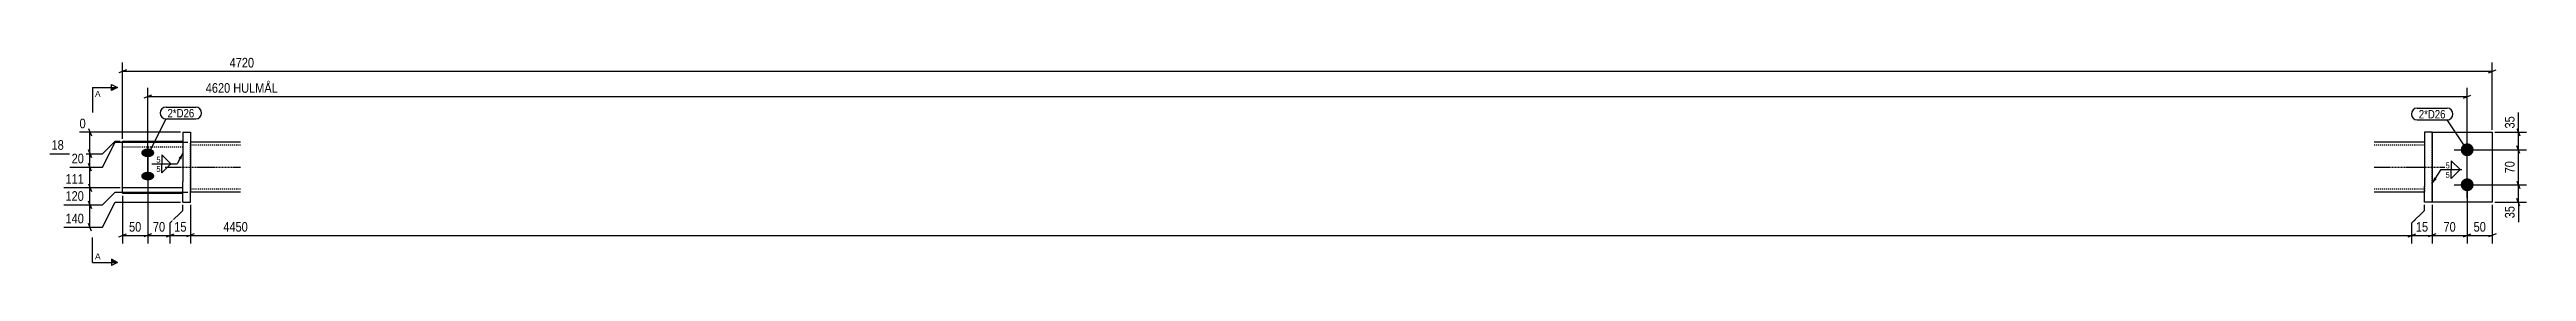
# Model space of a CAD drawing. Header units: millimetres. Extents: x 12 to 21119, y 5 to 432.
# Drawn here: x 16185 to 21119, y 12 to 432 of the extents above; entities that cross this region are included whole.
import ezdxf

# ---------------------------------------------------------------- set-up
doc = ezdxf.new("R2010")
doc.units = ezdxf.units.MM
doc.linetypes.add('DXK_LINE_DOT2', pattern=[3.9198, 1.9599, -1.9599])
doc.linetypes.add('DXK_LINE_DOT3', pattern=[5.9187, 2.979, -0.9799, 0.9799, -0.9799])
for name, color, linetype in [('MÅLSÆTNING', 7, 'Continuous'), ('STÅL', 7, 'Continuous'), ('TEKST', 7, 'Continuous')]:
    doc.layers.add(name, color=color, linetype=linetype)
doc.styles.add('Arial', font='ARIAL.TTF', dxfattribs={"height": 0.2})
doc.styles.add('Arial Narrow', font='ARIALN.TTF', dxfattribs={"height": 0.2})

msp = doc.modelspace()

# ---------------------------------------------------------------- hatches: boundary and pattern name
at = {"layer": 'STÅL', "linetype": 'Continuous'}
for points in [[(21001, 256.4, -1), (21001, 230.4, -1)], [(16381, 228.6), (16378.3, 228.8), (16375.7, 229.3), (16373.4, 230.2), (16371.3, 231.4), (16369.7, 232.9), (16368.6, 234.5), (16368.1, 236.3), (16368.1, 238.1), (16368.6, 239.9), (16369.7, 241.5), (16371.3, 243), (16373.4, 244.2), (16375.7, 245.1), (16378.3, 245.6), (16381, 245.8), (16383.7, 245.6), (16386.3, 245.1), (16388.6, 244.2), (16390.7, 243), (16392.3, 241.5), (16393.4, 239.9), (16393.9, 238.1), (16393.9, 236.3), (16393.4, 234.5), (16392.3, 232.9), (16390.7, 231.4), (16388.6, 230.2), (16386.3, 229.3), (16383.7, 228.8)], [(16381, 182.2), (16378.3, 182.4), (16375.7, 182.9), (16373.4, 183.8), (16371.3, 185), (16369.7, 186.5), (16368.6, 188.1), (16368.1, 189.9), (16368.1, 191.7), (16368.6, 193.5), (16369.7, 195.1), (16371.3, 196.6), (16373.4, 197.8), (16375.7, 198.7), (16378.3, 199.2), (16381, 199.4), (16383.7, 199.2), (16386.3, 198.7), (16388.6, 197.8), (16390.7, 196.6), (16392.3, 195.1), (16393.4, 193.5), (16393.9, 191.7), (16393.9, 189.9), (16393.4, 188.1), (16392.3, 186.5), (16390.7, 185), (16388.6, 183.8), (16386.3, 182.9), (16383.7, 182.4)], [(21001, 186.4, -1), (21001, 160.4, -1)]]:
    msp.add_hatch(color=96, dxfattribs=at).paths.add_polyline_path(points)
at = {"layer": 'TEKST', "linetype": 'Continuous'}
msp.add_hatch(color=3, dxfattribs=at).paths.add_polyline_path([(16442.3, 226.8), (16451, 236.3), (16447.8, 223.8)])

# ---------------------------------------------------------------- linework, layer by layer
at = {"layer": 'MÅLSÆTNING', "color": 7, "linetype": 'Continuous'}
for p, q in [((16338.5, 403.1), (16323.5, 397.1)), ((16331, 265.4), (16331, 417.8)), ((21043.5, 397.1), (21058.5, 403.1)), ((16388.5, 352.6), (16373.5, 346.6)), ((16381, 184.6), (16381, 367.3)), ((16381, 349.6), (21001, 349.6)), ((20993.5, 346.6), (21008.5, 352.6)), ((21001, 178.4), (21001, 367.3)), ((16446, 278.4), (16245.2, 278.4)), ((16262.9, 285.9), (16268.9, 270.9)), ((16265.9, 235.4), (16265.9, 278.4)), ((16290.9, 235.4), (16315.9, 260.4)), ((16290.9, 235.4), (16315.9, 260.4)), ((16290.9, 208.4), (16315.9, 258.4)), ((16290.9, 208.4), (16315.9, 258.4)), ((16315.9, 260.4), (16326, 260.4)), ((16315.9, 260.4), (16326, 260.4)), ((16315.9, 258.4), (16461, 258.4)), ((16315.9, 258.4), (16461, 258.4)), ((21056, 278.4), (21119.1, 278.4)), ((21100.1, 285.9), (21106.1, 270.9)), ((21106.1, 235.9), (21100.1, 250.9)), ((21106.1, 235.9), (21100.1, 250.9)), ((21103.1, 243.4), (21103.1, 278.4)), ((16185.8, 235.4), (16290.9, 235.4)), ((16185.8, 235.4), (16290.9, 235.4)), ((16225.8, 208.4), (16290.9, 208.4)), ((16225.8, 208.4), (16290.9, 208.4)), ((16268.9, 227.9), (16262.9, 242.9)), ((16262.9, 242.9), (16268.9, 227.9)), ((16268.9, 200.9), (16262.9, 215.9)), ((16268.9, 200.9), (16262.9, 215.9)), ((16265.9, 208.4), (16265.9, 235.4)), ((16265.9, 167.6), (16265.9, 208.4)), ((21006, 243.4), (21119.1, 243.4)), ((21006, 243.4), (21119.1, 243.4)), ((21103.1, 173.4), (21103.1, 243.4)), ((16326, 167.6), (16213.6, 167.6)), ((16262.9, 175.1), (16268.9, 160.1)), ((16290.9, 133.4), (16315.9, 158.4)), ((16290.9, 133.4), (16315.9, 158.4)), ((16315.9, 158.4), (16461, 158.4)), ((16315.9, 158.4), (16461, 158.4)), ((16331, 151.4), (16331, 56.1)), ((16381, 169), (16381, 56.1)), ((21001, 168.4), (21001, 56.1)), ((21006, 173.4), (21119.1, 173.4)), ((21100.1, 180.9), (21106.1, 165.9)), ((16213.6, 133.4), (16290.9, 133.4)), ((16262.9, 140.9), (16268.9, 125.9)), ((16265.9, 88.4), (16265.9, 133.4)), ((16290.9, 88.4), (16315.9, 138.4)), ((16315.9, 138.4), (16446, 138.4)), ((16426, 97.1), (16451, 122.1)), ((16451, 122.1), (16451, 133.4)), ((16451, 122.1), (16451, 133.4)), ((16466, 133.4), (16466, 56.1)), ((16466, 133.4), (16466, 56.1)), ((20891, 97.1), (20916, 122.1)), ((20916, 122.1), (20916, 133.4)), ((20931, 133.4), (20931, 56.1)), ((21056, 138.4), (21119.1, 138.4)), ((21106.1, 130.9), (21100.1, 145.9)), ((16213.6, 88.4), (16290.9, 88.4)), ((16268.9, 80.9), (16262.9, 95.9)), ((16323.5, 69.1), (16338.5, 75.1)), ((16388.5, 75.1), (16373.5, 69.1)), ((16381, 72.1), (16426, 72.1)), ((16418.5, 69.1), (16433.5, 75.1)), ((16426, 56.1), (16426, 97.1)), ((16473.5, 75.1), (16458.5, 69.1)), ((16473.5, 75.1), (16458.5, 69.1)), ((20883.5, 69.1), (20898.5, 75.1)), ((20891, 56.1), (20891, 97.1)), ((20938.5, 75.1), (20923.5, 69.1)), ((20993.5, 69.1), (21008.5, 75.1)), ((21001, 72.1), (21051, 72.1)), ((21058.5, 75.1), (21043.5, 69.1))]:
    msp.add_line(p, q, dxfattribs=at)
at = {"layer": 'STÅL', "color": 2, "linetype": 'Continuous'}
for p, q in [((16331, 167.6), (16331, 260.4)), ((16331, 260.4), (16451, 260.4)), ((16451, 278.4), (16451, 179.5)), ((16451, 278.4), (16466, 278.4)), ((16466, 278.4), (16466, 256.5)), ((16566, 258.4), (16466, 258.4)), ((16466, 256.5), (16466, 160.2)), ((20916, 258.4), (20816, 258.4)), ((20931, 278.4), (20916, 278.4)), ((20916, 278.4), (20916, 256.5)), ((20916, 256.5), (20916, 246.4)), ((20931, 278.4), (21051, 278.4)), ((20931, 278.4), (20931, 138.4)), ((21051, 278.4), (21051, 138.4)), ((20916, 246.4), (20916, 170.4)), ((16331, 156.4), (16331, 167.6)), ((16451, 167.6), (16331, 167.6)), ((16331, 156.4), (16451, 156.4)), ((16451, 156.4), (16451, 179.5)), ((16451, 138.4), (16451, 156.4)), ((16466, 138.4), (16466, 160.2)), ((16566, 158.4), (16466, 158.4)), ((20916, 158.4), (20816, 158.4)), ((20916, 160.2), (20916, 170.4)), ((20916, 138.4), (20916, 160.2)), ((16451, 138.4), (16466, 138.4)), ((20931, 138.4), (20916, 138.4)), ((21051, 138.4), (20931, 138.4))]:
    msp.add_line(p, q, dxfattribs=at)
at = {"layer": 'STÅL', "color": 7, "linetype": 'DXK_LINE_DOT2'}
for p, q in [((16331, 249.1), (16451, 249.1)), ((16451, 260.4), (16451, 179.5)), ((16466, 258.4), (16466, 257.5)), ((16466, 257.5), (16466, 256.5)), ((16466, 160.2), (16466, 256.5)), ((16566, 252.4), (16466, 252.4)), ((20916, 252.4), (20816, 252.4)), ((20916, 258.4), (20916, 257.5)), ((20916, 257.5), (20916, 256.5)), ((20916, 256.5), (20916, 160.2)), ((20931, 138.4), (20931, 278.4)), ((16451, 156.4), (16451, 179.5)), ((16566, 164.4), (16466, 164.4)), ((16466, 158.4), (16466, 160.2)), ((20916, 164.4), (20816, 164.4)), ((20916, 159.3), (20916, 160.2)), ((20916, 159.3), (20916, 158.4))]:
    msp.add_line(p, q, dxfattribs=at)
at = {"layer": 'STÅL', "color": 96, "linetype": 'Continuous'}
for p, q in [((16381, 248.8), (16381, 185.2)), ((21001, 217.4), (21001, 269.4)), ((16381, 202.5), (16381, 138.8)), ((20975, 243.4), (21027, 243.4)), ((21001, 147.4), (21001, 199.4)), ((20975, 173.4), (21027, 173.4))]:
    msp.add_line(p, q, dxfattribs=at)
at = {"layer": 'STÅL', "color": 7, "linetype": 'DXK_LINE_DOT3'}
for p, q in [((16416, 208.4), (16566, 208.4)), ((20816, 208.4), (20966, 208.4))]:
    msp.add_line(p, q, dxfattribs=at)
at = {"layer": 'TEKST', "color": 3, "linetype": 'Continuous'}
msp.add_line((16451, 236.3), (16439.6, 215.1), dxfattribs=at)

# ---------------------------------------------------------------- wipeouts: each hides what was drawn before it
at = {"color": 0, "linetype": 'Continuous'}
for points in [[(16287.1, 349), (16287.1, 361.5), (16276, 361.5), (16276, 349)], [(16287.1, 24.5), (16287.1, 37), (16276, 37), (16276, 24.5)]]:
    msp.add_wipeout(points, dxfattribs=at).dxf.layer = 'TEKST'
at = {"color": 0}
msp.add_wipeout([(20957.9, 306), (20957.9, 323.5), (20904.6, 323.5), (20904.6, 306)], dxfattribs=at).dxf.layer = 'TEKST'

# ---------------------------------------------------------------- next in the draw order: hatches: boundary and pattern name
at = {"layer": 'TEKST', "linetype": 'Continuous'}
for points in [[(16308.5, 361.5), (16308.5, 367.8), (16321, 367.8)], [(16308.5, 18.2), (16308.5, 24.5), (16321, 18.2)]]:
    msp.add_hatch(color=30, dxfattribs=at).paths.add_polyline_path(points)

# ---------------------------------------------------------------- next in the draw order: linework, layer by layer
at = {"layer": 'TEKST', "color": 7, "linetype": 'Continuous'}
for p, q in [((16271, 367.8), (16321, 367.8)), ((16271, 18.2), (16321, 18.2))]:
    msp.add_line(p, q, dxfattribs=at)
at = {"layer": 'TEKST', "color": 30, "linetype": 'Continuous'}
for p, q in [((16308.5, 361.5), (16308.5, 374)), ((16308.5, 374), (16321, 367.8)), ((16321, 367.8), (16308.5, 361.5)), ((16321, 18.2), (16308.5, 24.5)), ((16308.5, 24.5), (16308.5, 12)), ((16321, 18.2), (16308.5, 12))]:
    msp.add_line(p, q, dxfattribs=at)

# ---------------------------------------------------------------- next in the draw order: texts
at = {"layer": 'TEKST', "color": 3, "linetype": 'Continuous', "style": 'Arial'}
for p in [(16276, 349), (16276, 24.5)]:
    msp.add_text('A', height=11.9, dxfattribs=at).set_placement(p)

# ---------------------------------------------------------------- next in the draw order: wipeouts: each hides what was drawn before it
at = {"color": 0}
for points, layer in [([(20889.4, 353.3), (20889.4, 381.3), (16492.6, 381.3), (16492.6, 353.3)], 'MÅLSÆTNING'), ([(21099.3, 314.3), (21071.3, 314.3), (21071.3, 281.9), (21099.3, 281.9)], 'MÅLSÆTNING'), ([(21099.3, 224.6), (21071.3, 224.6), (21071.3, 192.2), (21099.3, 192.2)], 'MÅLSÆTNING'), ([(16419.7, 75.8), (16419.7, 103.8), (16387.3, 103.8), (16387.3, 75.8)], 'MÅLSÆTNING'), ([(16473.7, 308.1), (16473.7, 325.6), (16420.4, 325.6), (16420.4, 308.1)], 'TEKST'), ([(20957.9, 306), (20957.9, 323.5), (20904.6, 323.5), (20904.6, 306)], 'TEKST'), ([(16406.8, 216.6), (16406.8, 231.1), (16397.2, 231.1), (16397.2, 216.6)], 'TEKST'), ([(20966.6, 205.1), (20966.6, 219.6), (20957, 219.6), (20957, 205.1)], 'TEKST')]:
    msp.add_wipeout(points, dxfattribs=at).dxf.layer = layer
at = {"color": 0, "linetype": 'Continuous'}
for points in [[(16261.4, 282.4), (16261.4, 310.4), (16241.2, 310.4), (16241.2, 282.4)], [(16257.8, 137.4), (16257.8, 165.4), (16213.2, 165.4), (16213.2, 137.4)]]:
    msp.add_wipeout(points, dxfattribs=at).dxf.layer = 'MÅLSÆTNING'

# ---------------------------------------------------------------- next in the draw order: linework, layer by layer
at = {"layer": 'MÅLSÆTNING', "color": 7, "linetype": 'Continuous'}
for p, q in [((16331, 400.1), (21051, 400.1)), ((21051, 283.4), (21051, 417.8)), ((21103.1, 278.4), (21103.1, 317.8)), ((21103.1, 278.4), (21103.1, 317.8)), ((16326, 167.6), (16213.6, 167.6)), ((16262.9, 175.1), (16268.9, 160.1)), ((16381, 169), (16381, 56.1)), ((21006, 173.4), (21119.1, 173.4)), ((21100.1, 180.9), (21106.1, 165.9)), ((21103.1, 138.4), (21103.1, 173.4)), ((16426, 97.1), (16451, 122.1)), ((16331, 72.1), (16381, 72.1)), ((16388.5, 75.1), (16373.5, 69.1)), ((16418.5, 69.1), (16433.5, 75.1)), ((16426, 56.1), (16426, 97.1)), ((16426, 72.1), (16466, 72.1))]:
    msp.add_line(p, q, dxfattribs=at)
at = {"layer": 'TEKST', "color": 7, "linetype": 'Continuous'}
for p, q in [((16271, 367.8), (16271, 317.8)), ((20901.6, 326.5), (20960.9, 326.5)), ((20901.6, 303), (20960.9, 303)), ((21001, 243.4), (20960.9, 303))]:
    msp.add_line(p, q, dxfattribs=at)
at = {"layer": 'TEKST', "color": 3, "linetype": 'Continuous'}
for p, q in [((16427.2, 215.1), (16409.4, 233)), ((16409.4, 233), (16409.4, 215.1)), ((16409.4, 215.1), (16427.2, 215.1)), ((20987, 203.6), (20969.2, 221.4)), ((20969.2, 221.4), (20969.2, 203.6)), ((20969.2, 203.6), (20987, 203.6))]:
    msp.add_line(p, q, dxfattribs=at)
at = {"layer": 'TEKST', "color": 7, "linetype": 'Continuous'}
for centre, start, end in [((20901.6, 314.7), 90, 270), ((20960.9, 314.7), 270, 90)]:
    msp.add_arc(centre, 11.7, start, end, dxfattribs=at)

# ---------------------------------------------------------------- next in the draw order: texts
at = {"layer": 'MÅLSÆTNING', "color": 3, "style": 'Arial Narrow'}
for s, height, p in [('4620 HULMÅL', 19.089, (16496.6, 357.3)), ('70', 19.09, (16391.3, 79.8))]:
    msp.add_text(s, height=height, dxfattribs=at).set_placement(p)
at = {"layer": 'MÅLSÆTNING', "color": 3, "linetype": 'Continuous', "style": 'Arial Narrow'}
msp.add_text('0', height=19.1, dxfattribs=at).set_placement((16245.2, 286.4))
at = {"layer": 'MÅLSÆTNING', "color": 3, "style": 'Arial Narrow'}
for s, p in [('35', (21095.3, 285.9)), ('70', (21095.3, 196.2))]:
    msp.add_text(s, height=19.09, rotation=90.0002, dxfattribs=at).set_placement(p)
at = {"layer": 'TEKST', "color": 3, "style": 'Arial Narrow'}
msp.add_text('2*D26', height=16.7, dxfattribs=at).set_placement((20904.6, 306))

# ---------------------------------------------------------------- next in the draw order: wipeouts: each hides what was drawn before it
at = {"color": 0, "linetype": 'Continuous'}
for points in [[(16217.8, 239.4), (16217.8, 267.4), (16185.4, 267.4), (16185.4, 239.4)], [(16257.8, 92.4), (16257.8, 120.4), (16213.2, 120.4), (16213.2, 92.4)]]:
    msp.add_wipeout(points, dxfattribs=at).dxf.layer = 'MÅLSÆTNING'
at = {"color": 0}
msp.add_wipeout([(16473.7, 308.1), (16473.7, 325.6), (16420.4, 325.6), (16420.4, 308.1)], dxfattribs=at).dxf.layer = 'TEKST'

# ---------------------------------------------------------------- next in the draw order: linework, layer by layer
at = {"layer": 'MÅLSÆTNING', "color": 7, "linetype": 'Continuous'}
for p, q in [((16265.9, 133.4), (16265.9, 167.6)), ((16213.6, 133.4), (16290.9, 133.4)), ((16268.9, 125.9), (16262.9, 140.9))]:
    msp.add_line(p, q, dxfattribs=at)
at = {"layer": 'TEKST', "color": 7, "linetype": 'Continuous'}
for p, q in [((16417.4, 328.6), (16476.7, 328.6)), ((16417.4, 305.1), (16476.7, 305.1)), ((16271, 18.2), (16271, 68.3))]:
    msp.add_line(p, q, dxfattribs=at)
for centre, radius, start, end in [((16417.4, 316.8), 11.8, 90, 270), ((16476.7, 316.8), 11.7, 270, 90)]:
    msp.add_arc(centre, radius, start, end, dxfattribs=at)

# ---------------------------------------------------------------- next in the draw order: texts
at = {"layer": 'MÅLSÆTNING', "color": 3, "linetype": 'Continuous', "style": 'Arial Narrow'}
for s, p in [('18', (16189.4, 243.4)), ('120', (16217.2, 141.4)), ('140', (16217.2, 96.4))]:
    msp.add_text(s, height=19.09, dxfattribs=at).set_placement(p)
at = {"layer": 'TEKST', "color": 3, "style": 'Arial Narrow'}
msp.add_text('2*D26', height=16.7, dxfattribs=at).set_placement((16420.4, 308.1))

# ---------------------------------------------------------------- next in the draw order: wipeouts: each hides what was drawn before it
at = {"color": 0}
for points in [[(20841.9, 403.8), (20841.9, 431.8), (16540.1, 431.8), (16540.1, 403.8)], [(16372.2, 75.8), (16372.2, 103.8), (16339.8, 103.8), (16339.8, 75.8)], [(21099.3, 134.9), (21071.3, 134.9), (21071.3, 102.5), (21099.3, 102.5)]]:
    msp.add_wipeout(points, dxfattribs=at).dxf.layer = 'MÅLSÆTNING'
at = {"color": 0, "linetype": 'Continuous'}
for points in [[(16406.8, 197.9), (16406.8, 212.4), (16397.2, 212.4), (16397.2, 197.9)], [(20966.6, 186.3), (20966.6, 200.8), (20957, 200.8), (20957, 186.3)]]:
    msp.add_wipeout(points, dxfattribs=at).dxf.layer = 'TEKST'

# ---------------------------------------------------------------- next in the draw order: hatches: boundary and pattern name
at = {"layer": 'TEKST', "linetype": 'Continuous'}
msp.add_hatch(color=3, dxfattribs=at).paths.add_polyline_path([(20940.5, 184.7), (20931, 176), (20935.3, 188.2)])

# ---------------------------------------------------------------- next in the draw order: linework, layer by layer
at = {"layer": 'MÅLSÆTNING', "color": 7, "linetype": 'Continuous'}
for p, q in [((21051, 133.4), (21051, 56.1)), ((21103.1, 138.4), (21103.1, 99)), ((21103.1, 138.4), (21103.1, 99))]:
    msp.add_line(p, q, dxfattribs=at)
at = {"layer": 'TEKST', "color": 7, "linetype": 'Continuous'}
msp.add_line((16382.7, 235.1), (16417.4, 305.1), dxfattribs=at)
at = {"layer": 'TEKST', "color": 3, "linetype": 'Continuous'}
for p, q in [((16389.4, 215.1), (16439.6, 215.1)), ((16409.4, 215.1), (16427.2, 215.1)), ((16427.2, 215.1), (16409.4, 197.3)), ((16409.4, 197.3), (16409.4, 215.1)), ((20931, 176), (20949.2, 203.6)), ((20949.2, 203.6), (20990.6, 203.6)), ((20969.2, 203.6), (20987, 203.6)), ((20987, 203.6), (20969.2, 185.7)), ((20969.2, 185.7), (20969.2, 203.6))]:
    msp.add_line(p, q, dxfattribs=at)

# ---------------------------------------------------------------- next in the draw order: texts
at = {"layer": 'MÅLSÆTNING', "color": 3, "style": 'Arial Narrow'}
for s, p in [('4720', (16544.1, 407.8)), ('50', (16343.8, 79.8))]:
    msp.add_text(s, height=19.09, dxfattribs=at).set_placement(p)
msp.add_text('35', height=19.09, rotation=90.0002, dxfattribs=at).set_placement((21095.3, 106.5))
at = {"layer": 'TEKST', "color": 3, "style": 'Arial Narrow'}
for p in [(16398.2, 217.6), (20958, 206.1)]:
    msp.add_text('5', height=11.9, dxfattribs=at).set_placement(p)
at = {"layer": 'TEKST', "color": 3, "linetype": 'Continuous', "style": 'Arial Narrow'}
for p in [(16398.2, 198.9), (20958, 187.3)]:
    msp.add_text('5', height=11.9, dxfattribs=at).set_placement(p)

# ---------------------------------------------------------------- next in the draw order: wipeouts: each hides what was drawn before it
at = {"color": 0, "linetype": 'Continuous'}
msp.add_wipeout([(16257.8, 212.4), (16257.8, 240.4), (16225.4, 240.4), (16225.4, 212.4)], dxfattribs=at).dxf.layer = 'MÅLSÆTNING'

# ---------------------------------------------------------------- next in the draw order: texts
at = {"layer": 'MÅLSÆTNING', "color": 3, "linetype": 'Continuous', "style": 'Arial Narrow'}
msp.add_text('20', height=19.09, dxfattribs=at).set_placement((16229.4, 216.4))

# ---------------------------------------------------------------- next in the draw order: wipeouts: each hides what was drawn before it
at = {"color": 0}
msp.add_wipeout([(21042.2, 75.8), (21042.2, 103.8), (21009.8, 103.8), (21009.8, 75.8)], dxfattribs=at).dxf.layer = 'MÅLSÆTNING'

# ---------------------------------------------------------------- next in the draw order: linework, layer by layer
at = {"layer": 'MÅLSÆTNING', "color": 7, "linetype": 'Continuous'}
for p, q in [((21001, 168.4), (21001, 56.1)), ((20931, 72.1), (21001, 72.1)), ((20993.5, 69.1), (21008.5, 75.1))]:
    msp.add_line(p, q, dxfattribs=at)

# ---------------------------------------------------------------- next in the draw order: texts
at = {"layer": 'MÅLSÆTNING', "color": 3, "style": 'Arial Narrow'}
msp.add_text('50', height=19.09, dxfattribs=at).set_placement((21013.8, 79.8))

# ---------------------------------------------------------------- next in the draw order: wipeouts: each hides what was drawn before it
at = {"color": 0, "linetype": 'Continuous'}
msp.add_wipeout([(16257.8, 171.6), (16257.8, 199.6), (16213.2, 199.6), (16213.2, 171.6)], dxfattribs=at).dxf.layer = 'MÅLSÆTNING'

# ---------------------------------------------------------------- next in the draw order: texts
at = {"layer": 'MÅLSÆTNING', "color": 3, "linetype": 'Continuous', "style": 'Arial Narrow'}
msp.add_text('111', height=19.09, dxfattribs=at).set_placement((16217.2, 175.6))

# ---------------------------------------------------------------- next in the draw order: wipeouts: each hides what was drawn before it
at = {"color": 0}
msp.add_wipeout([(20982.2, 75.8), (20982.2, 103.8), (20949.8, 103.8), (20949.8, 75.8)], dxfattribs=at).dxf.layer = 'MÅLSÆTNING'

# ---------------------------------------------------------------- next in the draw order: linework, layer by layer
at = {"layer": 'MÅLSÆTNING', "color": 7, "linetype": 'Continuous'}
for p, q in [((20931, 133.4), (20931, 56.1)), ((20891, 72.1), (20931, 72.1)), ((20938.5, 75.1), (20923.5, 69.1))]:
    msp.add_line(p, q, dxfattribs=at)

# ---------------------------------------------------------------- next in the draw order: texts
at = {"layer": 'MÅLSÆTNING', "color": 3, "style": 'Arial Narrow'}
msp.add_text('70', height=19.09, dxfattribs=at).set_placement((20953.8, 79.8))

# ---------------------------------------------------------------- next in the draw order: wipeouts: each hides what was drawn before it
at = {"color": 0}
msp.add_wipeout([(20927.2, 75.8), (20927.2, 103.8), (20894.8, 103.8), (20894.8, 75.8)], dxfattribs=at).dxf.layer = 'MÅLSÆTNING'

# ---------------------------------------------------------------- next in the draw order: linework, layer by layer
at = {"layer": 'MÅLSÆTNING', "color": 7, "linetype": 'Continuous'}
for p, q in [((20891, 97.1), (20916, 122.1)), ((20916, 122.1), (20916, 133.4)), ((16466, 72.1), (20891, 72.1)), ((20883.5, 69.1), (20898.5, 75.1)), ((20891, 56.1), (20891, 97.1))]:
    msp.add_line(p, q, dxfattribs=at)

# ---------------------------------------------------------------- next in the draw order: texts
at = {"layer": 'MÅLSÆTNING', "color": 3, "style": 'Arial Narrow'}
msp.add_text('15', height=19.09, dxfattribs=at).set_placement((20898.8, 79.8))

# ---------------------------------------------------------------- next in the draw order: wipeouts: each hides what was drawn before it
at = {"color": 0}
for points in [[(16462.2, 75.8), (16462.2, 103.8), (16429.8, 103.8), (16429.8, 75.8)], [(20829.4, 75.8), (20829.4, 103.8), (16527.6, 103.8), (16527.6, 75.8)]]:
    msp.add_wipeout(points, dxfattribs=at).dxf.layer = 'MÅLSÆTNING'

# ---------------------------------------------------------------- next in the draw order: texts
at = {"layer": 'MÅLSÆTNING', "color": 3, "style": 'Arial Narrow'}
for s, p in [('15', (16433.8, 79.8)), ('4450', (16531.6, 79.8))]:
    msp.add_text(s, height=19.09, dxfattribs=at).set_placement(p)

doc.saveas('drawing.dxf')
